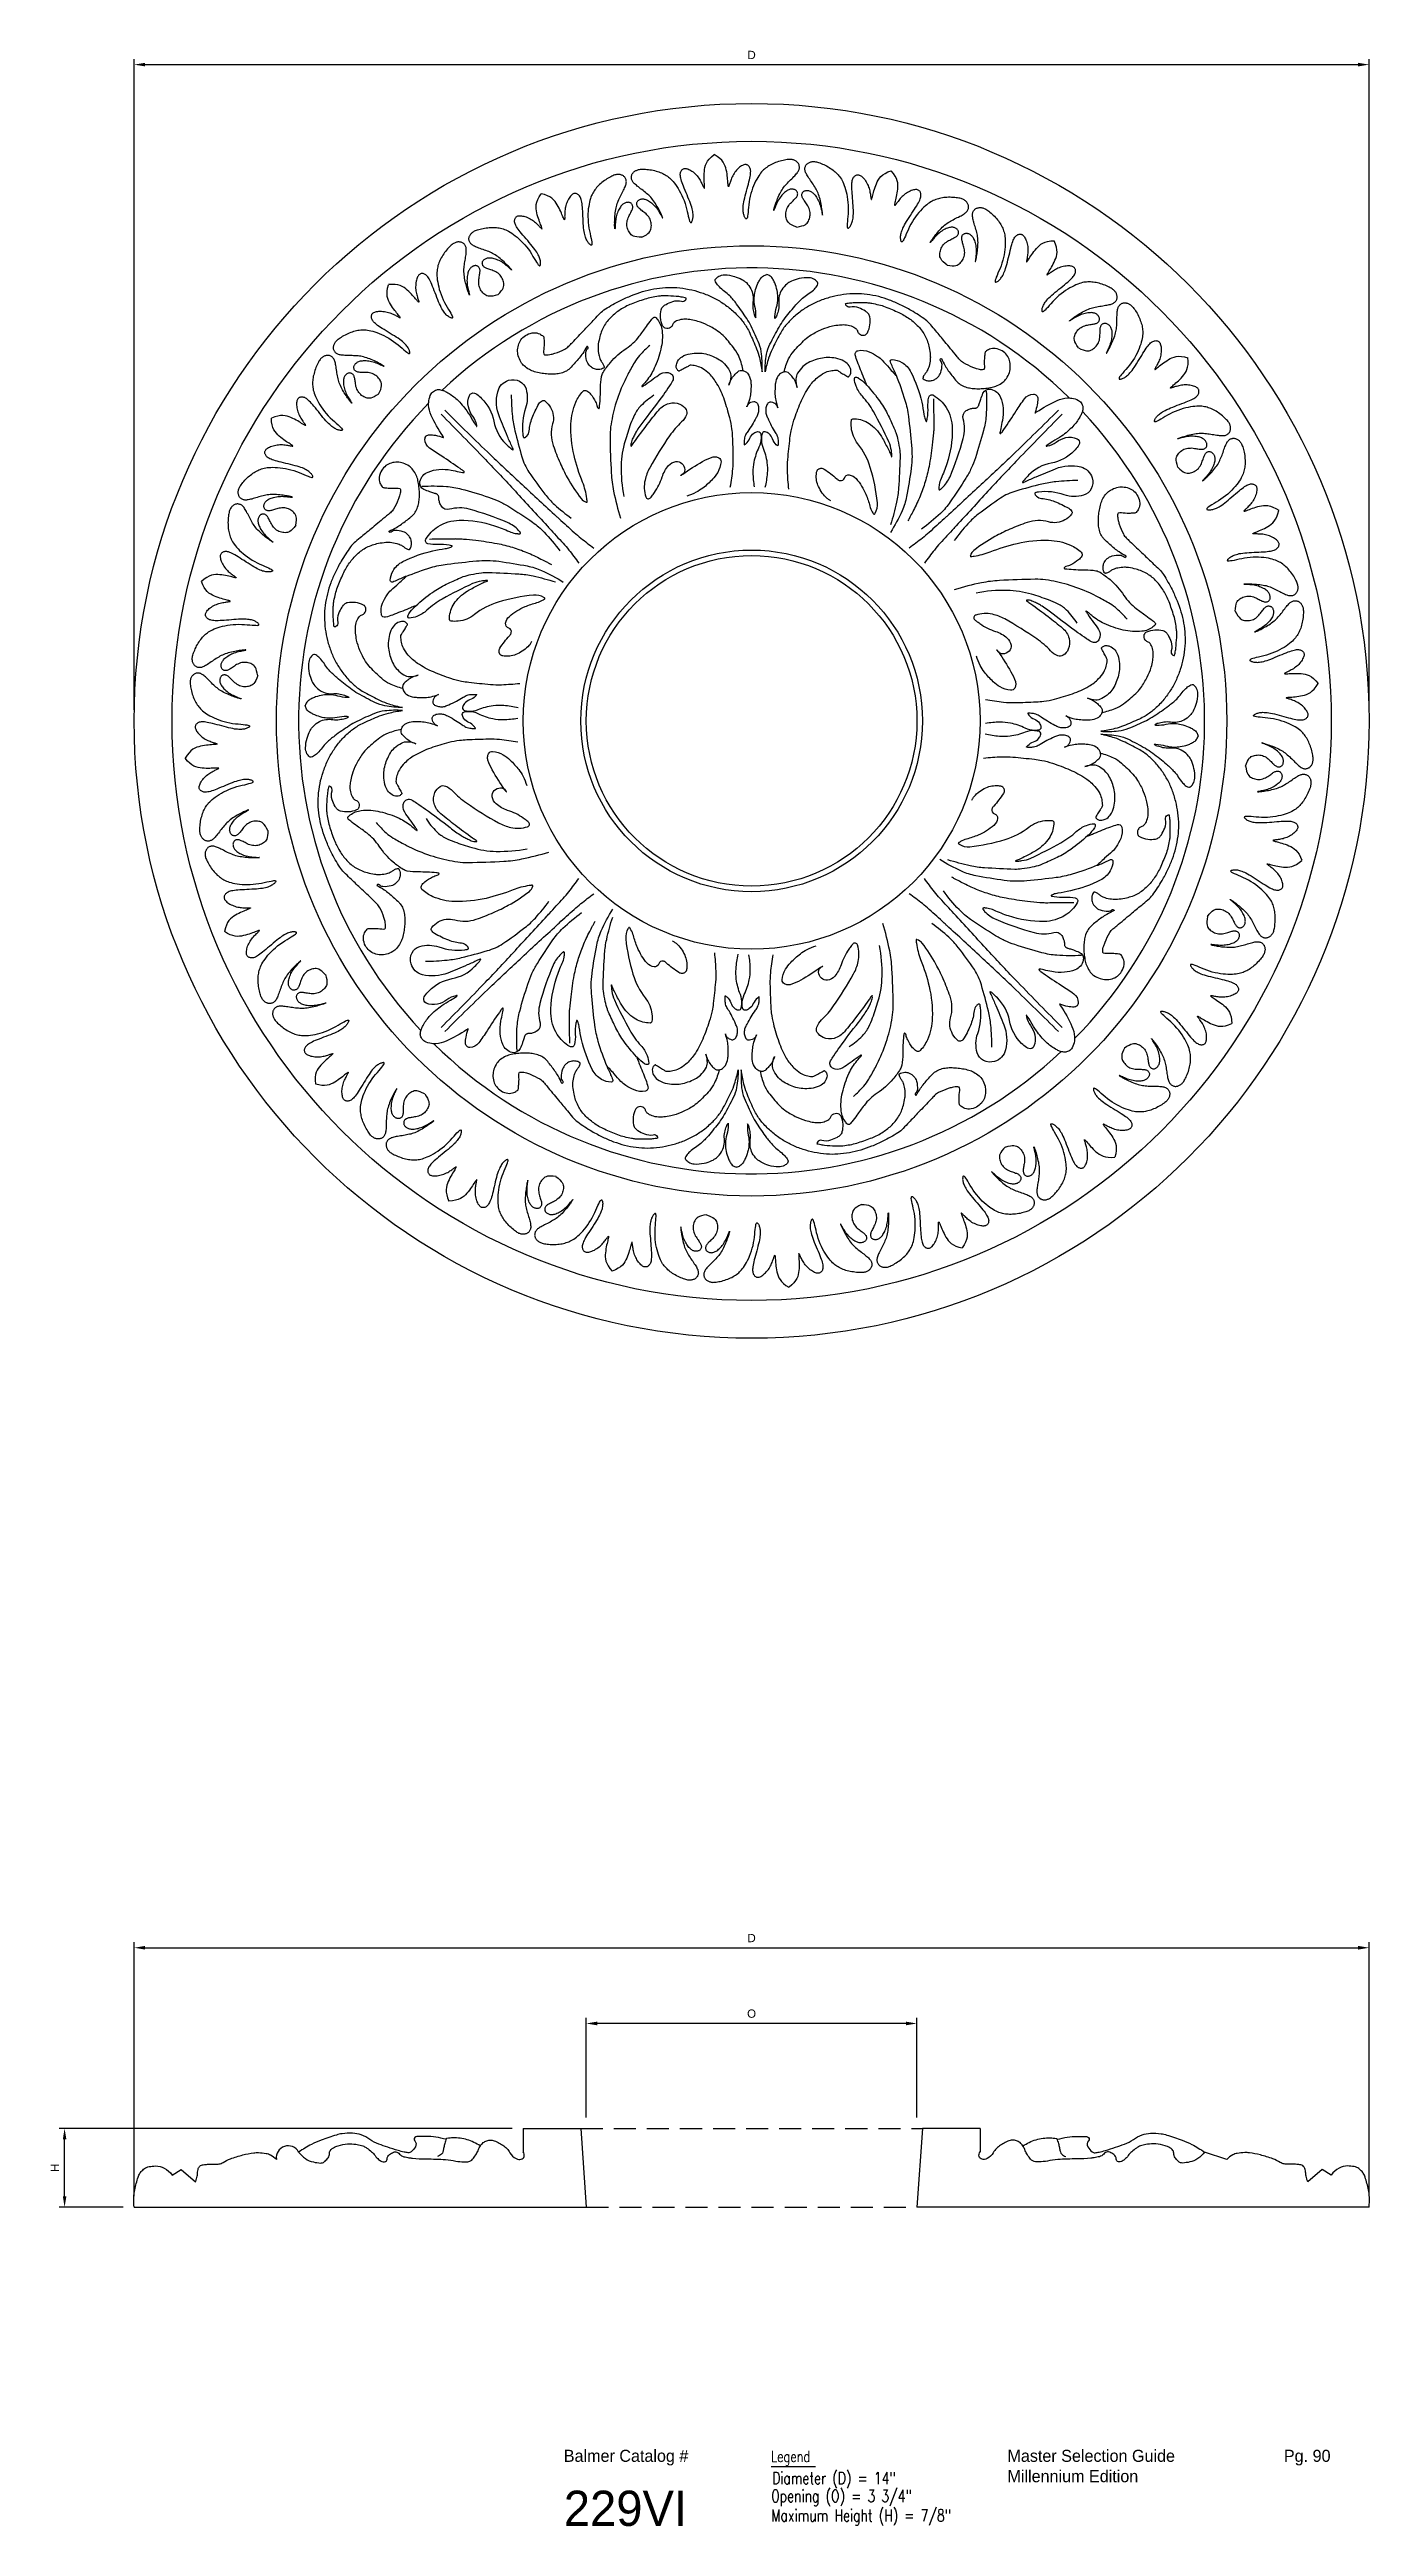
# Model space of a CAD drawing. Header units: millimetres. Extents: x 96 to 279, y 61 to 183.
# Drawn here: x 103.81 to 118.78, y 102.62 to 130.72 of the extents above; entities that cross this region are included whole.
import ezdxf

# ---------------------------------------------------------------- set-up
doc = ezdxf.new("R2010")
doc.units = ezdxf.units.MM
doc.linetypes.add('HIDDEN', pattern=[0.375, 0.25, -0.125])
doc.layers.add('DIMENSIONS', color=4, linetype='Continuous')
doc.layers.add('PART', color=7, linetype='Continuous')
doc.styles.add('GENERLNARROW', font='ROMANS.shx', dxfattribs={"width": 0.75, "height": 0.068359})
doc.styles.add('ROMANS', font='TXT')
doc.styles.get("Standard").update_dxf_attribs({"font": 'arial.ttf'})
doc.dimstyles.new('BALMER1', dxfattribs={"dimscale": 0, "dimtxt": 0.09375, "dimasz": 0.125, "dimexe": 0.0625, "dimexo": 0.125, "dimgap": 0.0625, "dimtad": 1, "dimdec": 4, "dimlfac": -1, "dimzin": 3, "dimdsep": 46, "dimlunit": 4, "dimtxsty": 'Standard', "dimcen": 0.0625, "dimdle": 0.0625, "dimclrd": 256, "dimclre": 256, "dimclrt": 256, "dimadec": 0, "dimazin": 0, "dimtfac": 0.75, "dimtdec": 4, "dimtix": 1, "dimtmove": 2, "dimatfit": 3, "dimfxl": 1, "dimtolj": 1, "dimtzin": 3, "dimarcsym": 0})

msp = doc.modelspace()

# ---------------------------------------------------------------- blocks, each defined once
blk = doc.blocks.new('BALMERLEGEND')
at = {"layer": 'DIMENSIONS', "color": 7}
blk.add_line((2.375, 1.034), (2.876, 1.034), dxfattribs=at)
at = {"layer": 'DIMENSIONS', "color": 7, "style": 'ROMANS'}
for s, p in [('Balmer Catalog #', (0.023, 1.086)), ('Master Selection Guide', (5.055, 1.086)), ('Millennium Edition', (5.055, 0.855))]:
    blk.add_text(s, height=0.1367, dxfattribs=at).set_placement(p)
at = {"layer": 'DIMENSIONS', "color": 7, "style": 'GENERLNARROW', "width": 0.75}
blk.add_text('Legend', height=0.125, dxfattribs=at).set_placement((2.375, 1.085))
at = {"layer": 'DIMENSIONS', "color": 7, "style": 'ROMANS'}
for tag, p, height in [('PAGE#', (8.19, 1.086), 0.137), ('CATALOG#', (0.023, 0.359), 0.4)]:
    blk.add_attdef(tag, p, '', height=height, dxfattribs=at)
at = {"layer": 'DIMENSIONS', "color": 7, "style": 'GENERLNARROW', "width": 0.75}
for tag, p in [('DIMENSION1', (2.386, 0.833)), ('DIMENSION2', (2.375, 0.63)), ('DIMENSION3', (2.375, 0.41)), ('EXTRA', (2.375, 0.202)), ('EXTRA', (2.375, -0.006))]:
    blk.add_attdef(tag, p, '', height=0.137, dxfattribs=at)
blk = doc.blocks.new('*D138')
at = {"layer": 'Defpoints', "color": 0, "transparency": 16777216}
for p in [(118.779, 109.186), (104.772, 106.243), (118.779, 106.243)]:
    blk.add_point(p, dxfattribs=at)
at = {"layer": 'DIMENSIONS', "lineweight": -2, "transparency": 16777216}
for p, q in [((104.772, 106.368), (104.772, 109.249)), ((104.897, 109.186), (118.654, 109.186)), ((118.779, 106.368), (118.779, 109.249))]:
    blk.add_line(p, q, dxfattribs=at)
at = {"layer": 'DIMENSIONS', "transparency": 16777216}
for points in [[(104.897, 109.207), (104.897, 109.165), (104.772, 109.186)], [(118.654, 109.207), (118.654, 109.165), (118.779, 109.186)]]:
    blk.add_solid(points, dxfattribs=at)
at = {"layer": 'DIMENSIONS', "transparency": 16777216, "insert": (111.775, 109.296), "char_height": 0.0938, "attachment_point": 5}
blk.add_mtext('\\A1;D', dxfattribs=at)
blk = doc.blocks.new('*D139')
at = {"layer": 'Defpoints', "color": 0, "transparency": 16777216}
for p in [(118.779, 130.546), (104.772, 123.102), (118.779, 123.102)]:
    blk.add_point(p, dxfattribs=at)
at = {"layer": 'DIMENSIONS', "lineweight": -2, "transparency": 16777216}
for p, q in [((104.772, 123.227), (104.772, 130.609)), ((104.897, 130.546), (118.654, 130.546)), ((118.779, 123.227), (118.779, 130.609))]:
    blk.add_line(p, q, dxfattribs=at)
at = {"layer": 'DIMENSIONS', "transparency": 16777216}
for points in [[(104.897, 130.567), (104.897, 130.526), (104.772, 130.546)], [(118.654, 130.567), (118.654, 130.526), (118.779, 130.546)]]:
    blk.add_solid(points, dxfattribs=at)
at = {"layer": 'DIMENSIONS', "transparency": 16777216, "insert": (111.775, 130.656), "char_height": 0.0938, "attachment_point": 5}
blk.add_mtext('\\A1;D', dxfattribs=at)
blk = doc.blocks.new('*D140')
at = {"layer": 'Defpoints', "color": 0, "transparency": 16777216}
for p in [(103.983, 107.137), (109.185, 107.137), (104.772, 106.243)]:
    blk.add_point(p, dxfattribs=at)
at = {"layer": 'DIMENSIONS', "lineweight": -2, "transparency": 16777216}
for p, q in [((109.06, 107.137), (103.921, 107.137)), ((103.983, 106.368), (103.983, 107.012)), ((104.647, 106.243), (103.921, 106.243))]:
    blk.add_line(p, q, dxfattribs=at)
at = {"layer": 'DIMENSIONS', "transparency": 16777216}
for points in [[(103.963, 107.012), (104.004, 107.012), (103.983, 107.137)], [(103.963, 106.368), (104.004, 106.368), (103.983, 106.243)]]:
    blk.add_solid(points, dxfattribs=at)
at = {"layer": 'DIMENSIONS', "transparency": 16777216, "insert": (103.874, 106.69), "char_height": 0.0938, "attachment_point": 5, "rotation": 90}
blk.add_mtext('\\A1;H', dxfattribs=at)
blk = doc.blocks.new('*D141')
at = {"layer": 'Defpoints', "color": 0, "transparency": 16777216}
for p in [(109.9, 108.327), (109.9, 107.137), (113.65, 107.137)]:
    blk.add_point(p, dxfattribs=at)
at = {"layer": 'DIMENSIONS', "lineweight": -2, "transparency": 16777216}
for p, q in [((109.9, 107.262), (109.9, 108.39)), ((113.525, 108.327), (110.025, 108.327)), ((113.65, 107.262), (113.65, 108.39))]:
    blk.add_line(p, q, dxfattribs=at)
at = {"layer": 'DIMENSIONS', "transparency": 16777216}
for points in [[(110.025, 108.348), (110.025, 108.306), (109.9, 108.327)], [(113.525, 108.348), (113.525, 108.306), (113.65, 108.327)]]:
    blk.add_solid(points, dxfattribs=at)
at = {"layer": 'DIMENSIONS', "transparency": 16777216, "insert": (111.775, 108.438), "char_height": 0.0938, "attachment_point": 5}
blk.add_mtext('\\A1;O', dxfattribs=at)
blk = doc.blocks.new('BALMERREPEAT229VIA')
at = {"layer": 'PART', "flags": 128}
blk.add_lwpolyline([(1.454, 5.434), (1.486, 5.434), (1.513, 5.436), (1.535, 5.439), (1.552, 5.444), (1.566, 5.451), (1.578, 5.458), (1.587, 5.467), (1.596, 5.478), (1.604, 5.489), (1.611, 5.501), (1.617, 5.514), (1.623, 5.528), (1.627, 5.542), (1.63, 5.557), (1.632, 5.572), (1.632, 5.587), (1.631, 5.603), (1.628, 5.618), (1.624, 5.633), (1.62, 5.648), (1.614, 5.662), (1.608, 5.675), (1.602, 5.688), (1.597, 5.7), (1.591, 5.711), (1.587, 5.722), (1.582, 5.731), (1.579, 5.74), (1.576, 5.748), (1.574, 5.756), (1.573, 5.764), (1.572, 5.771), (1.573, 5.778), (1.574, 5.785), (1.576, 5.792), (1.579, 5.798), (1.583, 5.804), (1.587, 5.809), (1.593, 5.814), (1.598, 5.817), (1.604, 5.82), (1.611, 5.822), (1.618, 5.823), (1.626, 5.824), (1.633, 5.823), (1.641, 5.822), (1.649, 5.82), (1.657, 5.818), (1.664, 5.814), (1.672, 5.81), (1.679, 5.805), (1.686, 5.799), (1.693, 5.792), (1.7, 5.785), (1.707, 5.776), (1.713, 5.766), (1.72, 5.754), (1.726, 5.742), (1.732, 5.729), (1.738, 5.714), (1.743, 5.699), (1.748, 5.684), (1.752, 5.668), (1.755, 5.652), (1.758, 5.635), (1.76, 5.619), (1.761, 5.603), (1.762, 5.587), (1.763, 5.573), (1.763, 5.56), (1.764, 5.548), (1.764, 5.538), (1.764, 5.531), (1.764, 5.525), (1.764, 5.521), (1.765, 5.519), (1.765, 5.518), (1.766, 5.519), (1.766, 5.521), (1.767, 5.524), (1.767, 5.528), (1.768, 5.534), (1.768, 5.54), (1.769, 5.548), (1.77, 5.557), (1.77, 5.568), (1.77, 5.58), (1.771, 5.593), (1.771, 5.609), (1.771, 5.626), (1.771, 5.643), (1.77, 5.662), (1.769, 5.681), (1.768, 5.7), (1.766, 5.719), (1.764, 5.737), (1.761, 5.755), (1.758, 5.772), (1.754, 5.788), (1.75, 5.804), (1.745, 5.819), (1.739, 5.834), (1.733, 5.85), (1.727, 5.865), (1.72, 5.881), (1.713, 5.897), (1.706, 5.912), (1.698, 5.928), (1.691, 5.943), (1.685, 5.958), (1.678, 5.972), (1.673, 5.985), (1.668, 5.997), (1.664, 6.009), (1.661, 6.02), (1.658, 6.03), (1.657, 6.039), (1.656, 6.048), (1.656, 6.056), (1.657, 6.064), (1.658, 6.072), (1.66, 6.079), (1.663, 6.086), (1.667, 6.093), (1.671, 6.1), (1.675, 6.106), (1.681, 6.111), (1.686, 6.116), (1.692, 6.12), (1.699, 6.124), (1.706, 6.127), (1.713, 6.13), (1.72, 6.132), (1.728, 6.134), (1.736, 6.135), (1.744, 6.135), (1.752, 6.135), (1.761, 6.134), (1.77, 6.133), (1.779, 6.131), (1.789, 6.128), (1.799, 6.124), (1.81, 6.119), (1.822, 6.113), (1.835, 6.106), (1.848, 6.098), (1.862, 6.089), (1.877, 6.08), (1.891, 6.069), (1.906, 6.059), (1.92, 6.047), (1.933, 6.036), (1.946, 6.024), (1.958, 6.013), (1.97, 6.001), (1.981, 5.988), (1.991, 5.976), (2, 5.964), (2.009, 5.951), (2.018, 5.938), (2.025, 5.925), (2.032, 5.912), (2.039, 5.898), (2.045, 5.883), (2.051, 5.866), (2.056, 5.849), (2.061, 5.829), (2.065, 5.808), (2.069, 5.785), (2.072, 5.759), (2.075, 5.732), (2.076, 5.704), (2.077, 5.674), (2.076, 5.643), (2.074, 5.611), (2.071, 5.579), (2.066, 5.546), (2.06, 5.514), (2.053, 5.483), (2.045, 5.453), (2.038, 5.425), (2.031, 5.399), (2.026, 5.377), (2.022, 5.358), (2.019, 5.344), (2.019, 5.334), (2.02, 5.327), (2.022, 5.323), (2.026, 5.321), (2.03, 5.322), (2.035, 5.325), (2.04, 5.328), (2.045, 5.332), (2.051, 5.338), (2.057, 5.343), (2.062, 5.35), (2.068, 5.358), (2.074, 5.366), (2.079, 5.375), (2.085, 5.386), (2.09, 5.397), (2.095, 5.409), (2.1, 5.423), (2.104, 5.438), (2.109, 5.454), (2.113, 5.472), (2.116, 5.493), (2.12, 5.515), (2.123, 5.539), (2.126, 5.565), (2.128, 5.592), (2.131, 5.62), (2.133, 5.648), (2.136, 5.675), (2.138, 5.702), (2.141, 5.726), (2.143, 5.749), (2.146, 5.769), (2.149, 5.788), (2.152, 5.805), (2.156, 5.82), (2.16, 5.834), (2.164, 5.846), (2.169, 5.856), (2.174, 5.866), (2.18, 5.874), (2.186, 5.881), (2.192, 5.886), (2.199, 5.891), (2.205, 5.895), (2.212, 5.898), (2.219, 5.9), (2.226, 5.901), (2.233, 5.901), (2.24, 5.9), (2.247, 5.898), (2.254, 5.895), (2.261, 5.89), (2.268, 5.884), (2.275, 5.877), (2.283, 5.868), (2.29, 5.857), (2.298, 5.846), (2.305, 5.833), (2.312, 5.819), (2.318, 5.804), (2.323, 5.789), (2.328, 5.774), (2.332, 5.759), (2.335, 5.743), (2.337, 5.728), (2.339, 5.713), (2.34, 5.698), (2.34, 5.684), (2.34, 5.671), (2.34, 5.658), (2.34, 5.647), (2.34, 5.637), (2.339, 5.628), (2.339, 5.62), (2.339, 5.613), (2.339, 5.607), (2.339, 5.603), (2.339, 5.6), (2.34, 5.598), (2.341, 5.597), (2.342, 5.599), (2.344, 5.601), (2.347, 5.606), (2.35, 5.612), (2.354, 5.62), (2.359, 5.63), (2.365, 5.643), (2.371, 5.657), (2.379, 5.673), (2.387, 5.69), (2.396, 5.708), (2.406, 5.727), (2.417, 5.746), (2.429, 5.765), (2.442, 5.784), (2.456, 5.802), (2.473, 5.82), (2.492, 5.836), (2.516, 5.85), (2.544, 5.863), (2.578, 5.874), (2.617, 5.882)], dxfattribs=at)
blk = doc.blocks.new('BALMERREPEAT229VIB')
at = {"layer": 'PART', "flags": 128}
for points in [[(0.118, 3.96, 0.042811), (0.113, 4.161, 0.072095), (0.084, 4.277, 0.013692), (-0.006, 4.477, 0.029877), (-0.056, 4.564, 0.018531), (-0.17, 4.728, 0.03054), (-0.248, 4.821, 0.042692), (-0.306, 4.871, -0.040925), (-0.366, 4.924, -0.05139), (-0.402, 4.969, -0.103211), (-0.413, 4.996, -0.223175), (-0.407, 5.015, -0.08981), (-0.372, 5.043, -0.124568), (-0.307, 5.059, -0.073045), (-0.196, 5.042, -0.046804), (-0.11, 5.007, -0.071298), (-0.06, 4.971, -0.077125), (-0.008, 4.902, -0.088407), (0.015, 4.83, -0.075503), (0.015, 4.75, 0.081764), (0.015, 4.675, 0.018092), (0.028, 4.61, 0.049196), (0.036, 4.587, 0.040011), (0.039, 4.583, 0.014397), (0.046, 4.572)], [(0.046, 4.572, 0.003759), (0.048, 4.588, 0.009782), (0.048, 4.594, 0.061945), (0.038, 4.701, -0.065948), (0.03, 4.801, -0.047607), (0.04, 4.871, -0.03843), (0.067, 4.953, -0.036455), (0.088, 4.996, -0.038808), (0.114, 5.033, -0.096552), (0.133, 5.048, -0.056172), (0.173, 5.064)], [(-1.867, 4.249), (-1.867, 4.249, -0.019452), (-1.916, 4.168, -0.027806), (-1.956, 4.115, -0.012855), (-2.045, 4.014, -0.041589), (-2.075, 3.986, -0.068264), (-2.129, 3.955, -0.062707), (-2.195, 3.938, -0.029191), (-2.256, 3.933, -0.025378), (-2.325, 3.936, -0.024339), (-2.393, 3.945, -0.023181), (-2.463, 3.961, -0.058345), (-2.521, 3.985, -0.049927), (-2.58, 4.026, -0.085622), (-2.617, 4.071, -0.064255), (-2.647, 4.142, -0.07958), (-2.654, 4.208, -0.072694), (-2.64, 4.278, -0.095331), (-2.606, 4.336, -0.089087), (-2.55, 4.38, -0.107775), (-2.47, 4.403, -0.13441), (-2.404, 4.389, -0.05833), (-2.364, 4.362, -0.191763), (-2.356, 4.348, -0.017928), (-2.355, 4.333, -0.005043), (-2.354, 4.28, -0.04316), (-2.36, 4.194, 0.115471), (-2.358, 4.162, 0.276671), (-2.348, 4.153, 0.079029), (-2.307, 4.152, 0.027254), (-2.274, 4.158, 0.020701), (-2.231, 4.17, 0.037463), (-2.12, 4.216, 0.083153), (-2.076, 4.249, 0.001818), (-2.036, 4.29, 0.000496), (-1.893, 4.44, 0.000948), (-1.783, 4.556, -0.00164), (-1.72, 4.622, -0.061218), (-1.659, 4.672, -0.02491), (-1.489, 4.768, -0.020635), (-1.361, 4.825, -0.022106), (-1.237, 4.869, -0.029258), (-1.11, 4.899, -0.02822), (-0.976, 4.915, -0.034128), (-0.85, 4.914, -0.030356), (-0.71, 4.895, -0.031321), (-0.583, 4.861, -0.029726), (-0.454, 4.81, -0.033977), (-0.337, 4.745, -0.033574), (-0.228, 4.663, -0.037211), (-0.127, 4.563, -0.042677), (-0.054, 4.462, -0.028873), (-0.021, 4.399, -0.010463), (0.056, 4.219, -0.037128), (0.088, 4.12, -0.023762), (0.118, 3.96)], [(-0.741, 4.796, 0.010228), (-0.798, 4.808, 0.02276), (-0.825, 4.812, 0.007801), (-0.947, 4.821, 0.020523), (-0.993, 4.822, 0.022905), (-1.036, 4.819, 0.012302), (-1.116, 4.807, 0.03458), (-1.192, 4.789, 0.016284), (-1.349, 4.735, 0.04557), (-1.476, 4.672, 0.048209), (-1.582, 4.592, 0.072541), (-1.667, 4.489, 0.069636), (-1.721, 4.36, 0.024973), (-1.739, 4.276, 0.046274), (-1.742, 4.23, 0.041651), (-1.734, 4.153, 0.057226), (-1.717, 4.099, 0.058601), (-1.697, 4.066, -0.067052), (-1.68, 4.036, -0.039614), (-1.674, 4.016, -0.095341), (-1.674, 4.008, -0.227192), (-1.678, 4.002, -0.058928), (-1.703, 3.991, -0.077434), (-1.739, 3.986, -0.066509), (-1.781, 3.992, -0.078978), (-1.809, 4.006, -0.05954), (-1.841, 4.034, -0.11879), (-1.871, 4.088, -0.079565), (-1.88, 4.181, -0.194484), (-1.859, 4.224, 0.492301), (-1.861, 4.247, 0.04092), (-1.863, 4.247, 0.021158), (-1.867, 4.249)], [(-0.096, 3.97, 0.047249), (-0.14, 4.124, 0.070386), (-0.193, 4.218, 0.024371), (-0.309, 4.356, 0.050651), (-0.375, 4.414, 0.038611), (-0.495, 4.486, 0.04381), (-0.61, 4.532, 0.029018), (-0.687, 4.55, 0.037172), (-0.749, 4.556, 0.075295), (-0.821, 4.547, 0.088779), (-0.877, 4.52, 0.152669), (-0.898, 4.491, -0.158699), (-0.919, 4.463, -0.113069), (-0.947, 4.452, -0.106677), (-0.979, 4.454, -0.224354), (-1.01, 4.481, -0.091425), (-1.033, 4.574, -0.070442), (-1.025, 4.663, -0.145767), (-1.003, 4.701, -0.07279), (-0.971, 4.724, -0.034589), (-0.895, 4.757, -0.156256), (-0.795, 4.759, 0.324534), (-0.747, 4.777, 0.077502), (-0.744, 4.782, 0.02937), (-0.741, 4.796)], [(-2.496, 0.899, -0.019598), (-2.512, 0.872, -0.034615), (-2.523, 0.857, -0.107375), (-2.657, 0.759, -0.126407), (-2.797, 0.734, -0.005845), (-2.82, 0.737, -0.041769), (-2.823, 0.737, -0.033171), (-2.836, 0.742, -0.050792), (-2.844, 0.746, -0.067269), (-2.85, 0.752, -0.037379), (-2.858, 0.763, -0.068702), (-2.862, 0.772, -0.047375), (-2.865, 0.786, -0.167008), (-2.855, 0.824, -0.035752), (-2.747, 0.966, -0.009223), (-2.735, 0.979, 0.029228), (-2.731, 0.984, 0.084534), (-2.73, 0.986, 0.011101), (-2.726, 1.001, 0.407013), (-2.755, 1.053, -0.367379), (-2.79, 1.107, -0.187226), (-2.748, 1.185, -0.077499), (-2.57, 1.296, -0.034519), (-2.436, 1.341, 0.068032), (-2.37, 1.369, 0.006615), (-2.353, 1.379, 0.034212), (-2.35, 1.381, 0.089349), (-2.345, 1.387, 0.135899), (-2.344, 1.392, 0.240412), (-2.344, 1.392, 0.012321), (-2.355, 1.4, 0.166519), (-2.474, 1.427, 0.048247), (-2.874, 1.346, 0.092649), (-3.143, 1.206, -0.142657), (-3.327, 1.131, -0.048955), (-3.409, 1.131, -0.235409), (-3.424, 1.141, -0.131482), (-3.427, 1.152, -0.03798), (-3.425, 1.191, -0.130952), (-3.361, 1.349, -0.106163), (-3.202, 1.486, -0.008346), (-3.077, 1.552, -0.019279), (-3.022, 1.578, -0.02175), (-3, 1.585, 0.098816), (-2.995, 1.588, 0.093443), (-2.994, 1.59, 0.30691), (-2.994, 1.591, 0.19842), (-2.994, 1.591, 0.012716), (-3.002, 1.592, 0.035159), (-3.018, 1.591, 0.010968), (-3.066, 1.585, 0.073406), (-3.165, 1.557, 0.019524), (-3.508, 1.382, 0.05751), (-3.682, 1.256, -0.092481), (-3.797, 1.185, -0.07948), (-3.883, 1.166, -0.405947), (-3.898, 1.179, -0.172242), (-3.889, 1.214, -0.055573), (-3.819, 1.295, -0.049715), (-3.81, 1.301, 0.488232), (-3.81, 1.303, 0.190028), (-3.811, 1.303, 0.068676), (-3.815, 1.303, 0.021446), (-3.822, 1.301, 0.011036), (-3.834, 1.296, 0.004415), (-3.842, 1.293, -0.0008), (-3.889, 1.274, -0.009711), (-4.073, 1.201, -0.023716), (-4.151, 1.176, -0.426347), (-4.199, 1.205, -0.159873), (-4.186, 1.334, -0.041386), (-4.135, 1.428, -0.063237), (-4.09, 1.482, -0.001889), (-4.004, 1.559, 0.002863), (-3.948, 1.61, 0.000262), (-3.927, 1.629, 0.00212), (-3.924, 1.631, 0.056277), (-3.921, 1.635, 0.181928), (-3.921, 1.637, 0.284116), (-3.921, 1.638, 0.129701), (-3.924, 1.638, 0.03865), (-3.928, 1.637, 0.021874), (-3.935, 1.634, 0.000584), (-3.938, 1.633, -0.000146), (-3.952, 1.627, -0.002081), (-4.013, 1.599, -0.002224), (-4.071, 1.574, -0.549616), (-4.098, 1.593, -0.123638), (-4.067, 1.702, -0.145545), (-3.955, 1.807, -0.060684), (-3.615, 1.929, -0.021601), (-3.474, 1.955, 0.058675), (-3.423, 1.968, 0.012612), (-3.403, 1.976, 0.081919), (-3.4, 1.978, 0.07749), (-3.397, 1.981, 0.205662), (-3.397, 1.983, 0.166809), (-3.398, 1.985, 0.069456), (-3.403, 1.987, 0.035064), (-3.404, 1.987, 0.001501), (-3.43, 1.992, 0.06206), (-3.557, 2, -0.069312), (-3.671, 2.009, -0.509138), (-3.694, 2.062, -0.120743), (-3.556, 2.205, -0.137767), (-3.316, 2.276, -0.084114), (-2.915, 2.213, -0.025588), (-2.748, 2.148, 0.064645), (-2.681, 2.127, 0.002522), (-2.656, 2.124, 0.011937), (-2.651, 2.123, 0.029407), (-2.638, 2.122, 0.044785), (-2.629, 2.123, 0.132541), (-2.623, 2.126, 0.195492), (-2.621, 2.13, 0.123296), (-2.622, 2.134, 0.048143), (-2.627, 2.143, 0.034436), (-2.629, 2.145, 0.004326), (-2.643, 2.161, 0.103366), (-2.77, 2.25, 0.034659), (-3.204, 2.401, 0.135542), (-3.426, 2.4, -0.331298), (-3.519, 2.435, -0.056946), (-3.539, 2.478, -0.069048), (-3.547, 2.516, -0.031981), (-3.547, 2.533, 0.069114), (-3.548, 2.542, 0.066652), (-3.552, 2.553, 0.073297), (-3.558, 2.562, 0.055), (-3.569, 2.571, 0.065398), (-3.579, 2.576, 0.01698), (-3.586, 2.578, -0.005821), (-3.606, 2.584, -0.019938), (-3.649, 2.598, -0.012583), (-3.716, 2.624, -0.362279), (-3.762, 2.716, -0.245952), (-3.67, 2.823, -0.07549), (-3.547, 2.852, -0.06759), (-3.406, 2.844, -0.009882), (-3.316, 2.825, 0.025469), (-3.281, 2.818, 0.001991), (-3.27, 2.817, 0.009459), (-3.267, 2.817, 0.063635), (-3.263, 2.817, 0.089261), (-3.26, 2.818, 0.330599), (-3.259, 2.821, 0.120466), (-3.262, 2.828, 0.032397), (-3.27, 2.836, 0.028302), (-3.28, 2.844, 0.001165), (-3.281, 2.844, 0.000048), (-3.306, 2.861, 0.011337), (-3.515, 3.001, -0.01709), (-3.653, 3.095, -0.23414), (-3.705, 3.196, -0.422322), (-3.655, 3.246, -0.046391), (-3.586, 3.239, -0.035098), (-3.498, 3.215, -0.011501), (-3.494, 3.214, 0.153234), (-3.494, 3.214, 0.463992), (-3.493, 3.214, 0.032673), (-3.496, 3.22, 0.019695), (-3.497, 3.222, -0.003939), (-3.504, 3.232, -0.040481), (-3.633, 3.465, -0.089079), (-3.663, 3.583, -0.029617), (-3.663, 3.603, -0.022199), (-3.661, 3.631, -0.094037), (-3.635, 3.708, -0.145859), (-3.597, 3.745, -0.045052), (-3.571, 3.755, -0.077039), (-3.555, 3.758, -0.037298), (-3.529, 3.755, -0.038057), (-3.503, 3.749, -0.033337), (-3.484, 3.742, -0.015921), (-3.446, 3.722, -0.064512), (-3.341, 3.645, -0.048941), (-3.23, 3.515, -0.02984), (-3.168, 3.415, 0.044866), (-3.125, 3.349, 0.002697), (-3.119, 3.341, 0.031815), (-3.118, 3.34, 0.078777), (-3.116, 3.339, 0.101589), (-3.115, 3.339, 0.482475), (-3.115, 3.339, 0.004608), (-3.118, 3.356, 0.110804), (-3.163, 3.456, -0.104176), (-3.213, 3.563, -0.161152), (-3.201, 3.691, -0.370425), (-3.145, 3.718, -0.091476), (-3.117, 3.705, -0.038872), (-3.062, 3.658, -0.154117), (-2.924, 3.398, 0.156405), (-2.787, 3.142, 0.006389), (-2.732, 3.09, 0.037975), (-2.723, 3.082, 0.02372), (-2.707, 3.073, 0.224025), (-2.705, 3.072, 0.269986), (-2.703, 3.075, 0.129526), (-2.704, 3.082, 0.0168), (-2.706, 3.087, -0.003494), (-2.716, 3.108, -0.008814), (-2.769, 3.227, -0.004846), (-2.86, 3.447, -0.157658), (-2.88, 3.733, -0.264923), (-2.756, 3.863, -0.189475), (-2.631, 3.852, -0.211646), (-2.559, 3.765, -0.153466), (-2.564, 3.546, 0.11293), (-2.596, 3.253, 0.001046), (-2.592, 3.228, 0.025296), (-2.592, 3.227, 0.077771), (-2.588, 3.217, 0.133317), (-2.584, 3.213, 0.165817), (-2.579, 3.212, 0.069926), (-2.569, 3.215, 0.067059), (-2.562, 3.219, 0.028885), (-2.55, 3.231, 0.168785), (-2.523, 3.289, -0.070478), (-2.489, 3.436, -0.039368), (-2.412, 3.596, -0.14289), (-2.376, 3.631, -0.294769), (-2.343, 3.628, -0.094468), (-2.28, 3.554, -0.204124), (-2.257, 3.368, 0.154838), (-2.25, 3.124, 0.019914), (-2.173, 2.927, 0.022811), (-2.091, 2.76, 0.038631), (-1.934, 2.521, 0.161634), (-1.876, 2.482, 0.015471), (-1.868, 2.48, 0.275632), (-1.867, 2.481, 0.150232), (-1.866, 2.484, 0.047381), (-1.865, 2.496, 0.013027), (-1.866, 2.499, 0.001517), (-1.869, 2.523, 0.058278), (-1.917, 2.706, -0.034301), (-2.013, 3.012, -0.067069), (-2.049, 3.369, -0.095096), (-1.994, 3.616, -0.08827), (-1.912, 3.739, -0.347582), (-1.87, 3.745, -0.091896), (-1.826, 3.707, -0.050967), (-1.77, 3.619, -0.069706), (-1.751, 3.565, 0.199354), (-1.74, 3.547, 0.05832), (-1.733, 3.544, 0.249683), (-1.731, 3.544, 0.126989), (-1.729, 3.548, 0.078236), (-1.726, 3.554, 0.00639), (-1.726, 3.556, 0.000473), (-1.724, 3.575, 0.028279), (-1.714, 3.78, -0.045902), (-1.703, 3.905, -0.097613), (-1.685, 3.952, -0.034241), (-1.602, 4.065, -0.070327), (-1.423, 4.223, 0.082519), (-1.275, 4.362, 0.011444), (-1.194, 4.473, -0.016991), (-1.138, 4.547, -0.003017), (-1.123, 4.566, -0.010706), (-1.118, 4.571, -0.101236), (-1.11, 4.577, -0.107548), (-1.1, 4.58, -0.107245), (-1.094, 4.578, -0.058231), (-1.083, 4.572, -0.057313), (-1.081, 4.57, -0.008576), (-1.067, 4.552, -0.137186), (-1.016, 4.427, -0.085843), (-1.03, 4.215, -0.049499), (-1.104, 3.999, -0.067171), (-1.194, 3.857, -0.0103), (-1.224, 3.823, 0.025287), (-1.236, 3.809, 0.017855), (-1.245, 3.796, 0.133442), (-1.245, 3.794, 0.319695), (-1.244, 3.792, 0.209686), (-1.24, 3.792, 0.033292), (-1.239, 3.792, 0.000947), (-1.209, 3.813, 0.012835), (-1.116, 3.879, -0.015025), (-1.036, 3.935, -0.282102), (-0.919, 3.939, -0.414536), (-0.896, 3.856, -0.017009), (-0.932, 3.799, -0.009533), (-1, 3.7, -0.011792), (-1.211, 3.42, 0.026794), (-1.3, 3.295, 0.016656), (-1.324, 3.254, 0.014836), (-1.347, 3.208, 0.045641), (-1.368, 3.151, 0.098548), (-1.369, 3.123, 0.028318), (-1.368, 3.117, 0.243556), (-1.368, 3.116, 0.211765), (-1.366, 3.117, 0.087591), (-1.362, 3.119, 0.039577), (-1.357, 3.125, -0.006449), (-1.329, 3.166, -0.009244), (-1.183, 3.363, -0.010912), (-1.053, 3.526, -0.151463), (-0.936, 3.601, -0.173025), (-0.813, 3.592, -0.149963), (-0.744, 3.533, -0.235451), (-0.739, 3.473, -0.115288), (-0.794, 3.391, 0.054311), (-0.93, 3.234, 0.024955), (-1.156, 2.871, 0.072036), (-1.209, 2.731, 0.130664), (-1.201, 2.542, 0.591124), (-1.147, 2.531, 0.015997), (-1.133, 2.548, 0.0069), (-1.103, 2.59, 0.075832), (-1.015, 2.767, -0.101638), (-0.942, 2.896, -0.175995), (-0.86, 2.942, -0.234818), (-0.791, 2.92, -0.197475), (-0.759, 2.849, -0.253037), (-0.788, 2.793, -0.005681), (-0.8, 2.785, -0.046101), (-0.802, 2.784, -0.003985), (-0.806, 2.782, -0.743836), (-0.806, 2.782, -0.076836), (-0.806, 2.783, -0.008045), (-0.799, 2.788, -0.005594), (-0.799, 2.788, -0.000107), (-0.782, 2.799, -0.021793), (-0.557, 2.941, -0.047797), (-0.446, 2.991, -0.10646), (-0.41, 2.995, -0.095074), (-0.372, 2.984, -0.300772), (-0.347, 2.938, -0.116814), (-0.385, 2.818, -0.055253), (-0.444, 2.74, -0.036753), (-0.553, 2.641, -0.048215), (-0.629, 2.593, -0.038455), (-0.733, 2.55)], [(-1.154, 4.259, 0.030492), (-1.271, 4.144, 0.050865), (-1.329, 4.065, 0.010025), (-1.404, 3.93, 0.014539), (-1.451, 3.835, 0.035649), (-1.546, 3.581, 0.038276), (-1.599, 3.334, 0.036375), (-1.606, 3.215, 0.010785), (-1.592, 2.811, 0.036784), (-1.566, 2.607, 0.023772), (-1.488, 2.299)], [(-0.242, 2.652, 0.018919), (-0.213, 2.858, 0.031247), (-0.208, 2.984, 0.006348), (-0.216, 3.229, 0.018493), (-0.223, 3.313, 0.033506), (-0.247, 3.436, 0.019885), (-0.308, 3.639, 0.047035), (-0.393, 3.825, 0.06836), (-0.479, 3.936, 0.056131), (-0.554, 3.995, 0.074458), (-0.62, 4.023, 0.042716), (-0.685, 4.034, 0.141285), (-0.705, 4.03, 0.004556), (-0.737, 4.013, -0.00304), (-0.786, 3.987, -0.000917), (-0.812, 3.973, -0.002655), (-0.821, 3.968, -0.316669), (-0.83, 3.97, -0.078625), (-0.849, 3.994, -0.15484), (-0.855, 4.027, -0.095919), (-0.839, 4.078, -0.131348), (-0.789, 4.131, -0.096762), (-0.697, 4.165, -0.046534), (-0.603, 4.172, -0.052701), (-0.52, 4.162, -0.040533), (-0.442, 4.136, -0.038472), (-0.364, 4.097, -0.07424), (-0.306, 4.049, -0.058422), (-0.252, 3.971, -0.136188), (-0.236, 3.903, -0.095568), (-0.259, 3.808)], [(-0.259, 3.808, -0.053433), (-0.233, 3.872, -0.058877), (-0.196, 3.922, -0.023093), (-0.161, 3.957, -0.053861), (-0.144, 3.97, -0.154462), (-0.113, 3.976, -0.109912), (-0.072, 3.963, -0.141694), (-0.031, 3.92, -0.101274), (-0.008, 3.841, -0.026294), (-0.007, 3.79, -0.017258), (-0.012, 3.714, -0.044609), (-0.025, 3.646, -0.03442), (-0.056, 3.562)], [(-2.726, 3.7, 0.023471), (-2.713, 3.452, 0.035633), (-2.685, 3.291, 0.010736), (-2.606, 2.995, 0.034613), (-2.573, 2.906, 0.04422), (-2.526, 2.821, 0.013841), (-2.344, 2.571, 0.044829), (-2.236, 2.453, 0.029306), (-2.045, 2.299)], [(-1.108, 3.693, 0.054133), (-1.256, 3.573, 0.082622), (-1.329, 3.47, 0.026054), (-1.372, 3.369, 0.01402), (-1.436, 3.175, 0.067336), (-1.48, 2.896, 0.054268), (-1.45, 2.547)], [(-3.523, 3.479, -0.003925), (-3.02, 2.965, -0.005686), (-2.68, 2.604, -0.000004), (-2.32, 2.213, -0.00016), (-2.311, 2.203, -0.000251), (-2.293, 2.184, -0.000028), (-2.138, 2.014, -0.019094), (-2.073, 1.938, -0.010121), (-1.96, 1.788)], [(-3.479, 3.523, 0.003925), (-2.965, 3.02, 0.005686), (-2.604, 2.68, 0.000004), (-2.213, 2.32, 0.00016), (-2.203, 2.311, 0.000251), (-2.184, 2.293, 0.000028), (-2.014, 2.138, 0.019094), (-1.938, 2.073, 0.010121), (-1.788, 1.96)], [(-0.056, 3.562, -0.104714), (-0.037, 3.594, -0.108124), (-0.008, 3.614, -0.068339), (0.024, 3.622, -0.123594), (0.042, 3.62, -0.174727), (0.065, 3.6, -0.109954), (0.079, 3.553, -0.041423), (0.078, 3.507, -0.07761), (0.072, 3.482, -0.021475), (0.052, 3.44, -0.010469), (0.005, 3.357, -0.026776), (-0.044, 3.283, 0.047726), (-0.07, 3.24, 0.062156), (-0.08, 3.21, 0.038143), (-0.086, 3.16, 0.031859), (-0.086, 3.134, 0.326065), (-0.084, 3.131, 0.216398), (-0.083, 3.132, 0.010866), (-0.066, 3.144, 0.130127), (-0.019, 3.207, -0.1418), (0.026, 3.264, -0.121459), (0.072, 3.282, -0.245627), (0.095, 3.273, -0.138072), (0.104, 3.256, -0.053029), (0.108, 3.208, -0.110252), (0.083, 3.104, 0.065459), (0.026, 2.936, 0.05229), (0.015, 2.816, 0.038284), (0.03, 2.653)], [(-4.112, 2.152), (-4.112, 2.152, 0.019452), (-4.028, 2.195, 0.027806), (-3.972, 2.231, 0.012855), (-3.865, 2.313, 0.041589), (-3.835, 2.342, 0.068264), (-3.801, 2.394, 0.062707), (-3.779, 2.458, 0.029191), (-3.77, 2.518, 0.025378), (-3.768, 2.588, 0.024339), (-3.773, 2.656, 0.023181), (-3.784, 2.727, 0.058345), (-3.804, 2.786, 0.049927), (-3.841, 2.849, 0.085622), (-3.883, 2.889, 0.064255), (-3.952, 2.923, 0.07958), (-4.017, 2.934, 0.072694), (-4.089, 2.925, 0.095331), (-4.148, 2.895, 0.089087), (-4.196, 2.842, 0.107775), (-4.224, 2.764, 0.13441), (-4.215, 2.698, 0.05833), (-4.191, 2.655, 0.191763), (-4.178, 2.647, 0.017928), (-4.163, 2.645, 0.005043), (-4.11, 2.64, 0.04316), (-4.024, 2.64, -0.115471), (-3.991, 2.636, -0.276671), (-3.984, 2.626, -0.079029), (-3.985, 2.584, -0.027254), (-3.994, 2.552, -0.020701), (-4.009, 2.51, -0.037463), (-4.062, 2.402, -0.083153), (-4.097, 2.36, -0.001818), (-4.141, 2.324, -0.000496), (-4.301, 2.191, -0.000948), (-4.424, 2.089, 0.00164), (-4.494, 2.031, 0.061218), (-4.549, 1.973, 0.02491), (-4.655, 1.811, 0.020635), (-4.721, 1.686, 0.022106), (-4.773, 1.565, 0.029258), (-4.812, 1.441, 0.02822), (-4.837, 1.309, 0.034128), (-4.845, 1.183, 0.030356), (-4.835, 1.042, 0.031321), (-4.81, 0.913, 0.029726), (-4.768, 0.781, 0.033977), (-4.711, 0.659, 0.033574), (-4.637, 0.545, 0.037211), (-4.543, 0.438, 0.042677), (-4.448, 0.358, 0.028873), (-4.387, 0.321, 0.010463), (-4.213, 0.232, 0.037128), (-4.116, 0.193, 0.023762), (-3.959, 0.152)], [(-3.74, 2.661, -0.030871), (-3.462, 2.659, -0.049931), (-3.292, 2.63, -0.011843), (-2.985, 2.538, -0.02972), (-2.866, 2.491, -0.030576), (-2.753, 2.43, -0.012194), (-2.484, 2.253, -0.051258), (-2.353, 2.141, -0.031655), (-2.175, 1.928)], [(-4.735, 1.066, -0.010228), (-4.742, 1.124, -0.02276), (-4.744, 1.15, -0.007801), (-4.745, 1.273, -0.020523), (-4.743, 1.319, -0.022905), (-4.737, 1.362, -0.012302), (-4.72, 1.441, -0.03458), (-4.697, 1.516, -0.016284), (-4.632, 1.669, -0.04557), (-4.561, 1.791, -0.048209), (-4.474, 1.891, -0.072541), (-4.365, 1.969, -0.069636), (-4.233, 2.014, -0.024973), (-4.148, 2.026, -0.046274), (-4.101, 2.026, -0.041651), (-4.025, 2.013, -0.057226), (-3.973, 1.992, -0.058601), (-3.94, 1.97, 0.067052), (-3.912, 1.951, 0.039614), (-3.893, 1.944, 0.095341), (-3.885, 1.943, 0.227192), (-3.878, 1.946, 0.058928), (-3.865, 1.971, 0.077434), (-3.858, 2.007, 0.066509), (-3.862, 2.049, 0.078978), (-3.873, 2.078, 0.05954), (-3.899, 2.111, 0.11879), (-3.952, 2.145, 0.079565), (-4.043, 2.16, 0.194484), (-4.087, 2.142, -0.492301), (-4.11, 2.146, -0.04092), (-4.111, 2.148, -0.021158), (-4.112, 2.152)], [(-3.654, 2.063, -0.000557), (-3.537, 2.064, -0.000821), (-3.457, 2.065, -0.000018), (-3.359, 2.066, -0.000776), (-3.357, 2.067, -0.009803), (-3.344, 2.066, -0.002579), (-3.294, 2.065, -0.014255), (-3.269, 2.063, -0.002558), (-3.129, 2.048, -0.019582), (-2.886, 2.012, -0.026808), (-2.712, 1.969, -0.023828), (-2.55, 1.911, -0.022987), (-2.389, 1.836, -0.000926), (-2.325, 1.803, -0.001853), (-2.293, 1.786, -0.004684), (-2.288, 1.783, -0.001271), (-2.27, 1.773)], [(-3.921, 1.638, -0.026101), (-3.637, 1.739, -0.041859), (-3.453, 1.778, -0.008721), (-3.122, 1.814, -0.02338), (-2.998, 1.819, -0.032941), (-2.866, 1.81, -0.01322), (-2.544, 1.757, -0.058341), (-2.382, 1.706, -0.035325), (-2.136, 1.574)], [(-3.81, 1.304, -0.033279), (-3.62, 1.458, -0.045284), (-3.465, 1.549, -0.004656), (-3.303, 1.623, -0.023608), (-3.271, 1.636, -0.028363), (-3.183, 1.66, -0.021475), (-3.064, 1.68, -0.038842), (-2.984, 1.684, -0.008978), (-2.64, 1.667, -0.037725), (-2.479, 1.644, -0.023342), (-2.225, 1.576)], [(-3.955, 0.366, -0.047249), (-4.105, 0.42, -0.070386), (-4.195, 0.479, -0.024371), (-4.325, 0.605, -0.050651), (-4.378, 0.675, -0.038611), (-4.442, 0.8, -0.04381), (-4.48, 0.917, -0.029018), (-4.492, 0.996, -0.037172), (-4.494, 1.057, -0.075295), (-4.48, 1.129, -0.088779), (-4.449, 1.183, -0.152669), (-4.419, 1.202, 0.158699), (-4.391, 1.221, 0.113069), (-4.377, 1.248, 0.106677), (-4.377, 1.28, 0.224354), (-4.401, 1.313, 0.091425), (-4.493, 1.342, 0.070442), (-4.582, 1.34, 0.145767), (-4.621, 1.321, 0.07279), (-4.647, 1.291, 0.034589), (-4.685, 1.216, 0.156256), (-4.694, 1.117, -0.324534), (-4.715, 1.07, -0.077502), (-4.72, 1.068, -0.02937), (-4.735, 1.066)], [(-2.63, 0.422, -0.018919), (-2.837, 0.407, -0.031247), (-2.963, 0.41, -0.006348), (-3.207, 0.435, -0.018493), (-3.29, 0.448, -0.033506), (-3.411, 0.48, -0.019885), (-3.609, 0.555, -0.047035), (-3.789, 0.652, -0.06836), (-3.894, 0.746, -0.056131), (-3.948, 0.825, -0.074458), (-3.971, 0.893, -0.042716), (-3.978, 0.958, -0.141285), (-3.973, 0.978, -0.004556), (-3.953, 1.009, 0.00304), (-3.924, 1.056, 0.000917), (-3.909, 1.081, 0.002655), (-3.903, 1.09, 0.316669), (-3.904, 1.098, 0.078625), (-3.927, 1.119, 0.15484), (-3.959, 1.127, 0.095919), (-4.011, 1.115, 0.131348), (-4.067, 1.068, 0.096762), (-4.108, 0.979, 0.046534), (-4.121, 0.886, 0.052701), (-4.116, 0.803, 0.040533), (-4.096, 0.722, 0.038472), (-4.062, 0.642, 0.07424), (-4.018, 0.581, 0.058422), (-3.945, 0.522, 0.136188), (-3.878, 0.502, 0.095568), (-3.781, 0.518)], [(-3.959, 0.152, -0.042811), (-4.159, 0.17, -0.072095), (-4.273, 0.208, -0.013692), (-4.466, 0.311, -0.029877), (-4.55, 0.366, -0.018531), (-4.706, 0.491, -0.03054), (-4.793, 0.576, -0.042692), (-4.839, 0.637, 0.040925), (-4.887, 0.701, 0.05139), (-4.93, 0.74, 0.103211), (-4.957, 0.752, 0.223175), (-4.975, 0.748, 0.08981), (-5.006, 0.714, 0.124568), (-5.026, 0.651, 0.073045), (-5.017, 0.539, 0.046804), (-4.988, 0.451, 0.071298), (-4.955, 0.399, 0.077125), (-4.89, 0.342, 0.088407), (-4.82, 0.314, 0.075503), (-4.74, 0.309, -0.081764), (-4.665, 0.304, -0.018092), (-4.601, 0.286, -0.049196), (-4.579, 0.276, -0.040011), (-4.575, 0.273, -0.014397), (-4.565, 0.265)], [(-4.565, 0.265, -0.003759), (-4.58, 0.265, -0.009782), (-4.586, 0.265, -0.061945), (-4.692, 0.282, 0.065948), (-4.792, 0.297, 0.047607), (-4.862, 0.292, 0.03843), (-4.946, 0.271, 0.036455), (-4.99, 0.252, 0.038808), (-5.029, 0.229, 0.096552), (-5.046, 0.211, 0.056172), (-5.064, 0.173)], [(-3.781, 0.518, 0.053433), (-3.847, 0.496, 0.058877), (-3.9, 0.463, 0.023093), (-3.937, 0.43, 0.053861), (-3.951, 0.414, 0.154462), (-3.959, 0.384, 0.109912), (-3.949, 0.342, 0.141694), (-3.909, 0.298, 0.101274), (-3.831, 0.27, 0.026294), (-3.781, 0.266, 0.017258), (-3.705, 0.265, 0.044609), (-3.636, 0.274, 0.03442), (-3.55, 0.298)], [(-3.55, 0.298, 0.104714), (-3.583, 0.282, 0.108124), (-3.605, 0.254, 0.068339), (-3.616, 0.223, 0.123594), (-3.615, 0.205, 0.174727), (-3.596, 0.18, 0.109954), (-3.55, 0.163, 0.041423), (-3.504, 0.161, 0.07761), (-3.479, 0.165, 0.021475), (-3.436, 0.182, 0.010469), (-3.349, 0.223, 0.026776), (-3.272, 0.268, -0.047726), (-3.228, 0.291, -0.062156), (-3.198, 0.298, -0.038143), (-3.147, 0.301, -0.031859), (-3.12, 0.299, -0.326065), (-3.118, 0.297, -0.216398), (-3.119, 0.296, -0.010866), (-3.132, 0.28, -0.130127), (-3.198, 0.237, 0.1418), (-3.258, 0.196, 0.121459), (-3.279, 0.152, 0.245627), (-3.272, 0.128, 0.138072), (-3.256, 0.118, 0.053029), (-3.208, 0.111, 0.110252), (-3.103, 0.128, -0.065459), (-2.931, 0.174, -0.05229), (-2.811, 0.177, -0.038284), (-2.648, 0.151)]]:
    blk.add_lwpolyline(points, format="xyb", dxfattribs=at)

# ---------------------------------------------------------------- dimensions: what is measured, and where the dimension line sits
at = {"layer": 'DIMENSIONS'}
for base, p1, p2, text, picture, middle in [((118.77856, 130.54642), (104.7724, 123.10227), (118.77856, 123.10227), 'D', '*D139', (111.77548, 130.6558)), ((118.77856, 109.18625), (104.7724, 106.24274), (118.77856, 106.24274), 'D', '*D138', (111.77548, 109.29563)), ((109.90048, 108.32718), (113.65048, 107.13659), (109.90048, 107.13659), 'O', '*D141', (111.77548, 108.43819))]:
    dim = msp.add_linear_dim(base=base, p1=p1, p2=p2, text=text, dimstyle='BALMER1', override={"dimscale": 1}, dxfattribs=at)
    dim.commit()
    dim.dimension.update_dxf_attribs({"geometry": picture, "text_midpoint": middle})
dim = msp.add_linear_dim(base=(103.98336, 107.13659), p1=(104.7724, 106.24274), p2=(109.18511, 107.13659), angle=90, text='H', dimstyle='BALMER1', override={"dimscale": 1}, dxfattribs=at)
dim.commit()
dim.dimension.update_dxf_attribs({"geometry": '*D140', "text_midpoint": (103.87399, 106.68966)})

# ---------------------------------------------------------------- linework, layer by layer
for p, q in [((109.18511, 107.13659), (109.83798, 107.13659)), ((109.18511, 107.13659), (109.18511, 106.87175)), ((109.83798, 107.13659), (109.90048, 106.24274)), ((113.71298, 107.13659), (113.65048, 106.24274)), ((114.36585, 107.13659), (113.71298, 107.13659)), ((114.36585, 107.13659), (114.36585, 106.87175)), ((105.20152, 106.6076), (105.30408, 106.67108)), ((105.30408, 106.67108), (105.46721, 106.53175)), ((118.24688, 106.67108), (118.08375, 106.53175)), ((118.34944, 106.6076), (118.24688, 106.67108)), ((104.7724, 106.24274), (109.90048, 106.24274)), ((118.77856, 106.24274), (113.65048, 106.24274))]:
    msp.add_line(p, q)
at = {"linetype": 'HIDDEN'}
for p, q in [((109.83798, 107.13659), (113.71298, 107.13659)), ((109.90048, 106.24274), (113.65048, 106.24274))]:
    msp.add_line(p, q, dxfattribs=at)
at = {"flags": 128}
for points in [[(108.30795, 107.01309, 0.0308991), (108.19524, 107.03678, 0.03093698), (108.08061, 107.04639, 0.01523699), (107.98957, 107.04559, 0.06054386), (107.96687, 107.04192, 0.55587021), (107.95409, 106.99662, -0.32526839), (107.9616, 106.92908, -0.08738356), (107.91281, 106.87028, -0.20476798), (107.8806, 106.86031, -0.02845919), (107.8344, 106.86781, -0.01861494), (107.76518, 106.88586, -0.00724686), (107.6485, 106.92281, -0.00822444), (107.54674, 106.95854, -0.06437003), (107.44586, 107.0114, 0.06577297), (107.34698, 107.06287, 0.07165496), (107.24968, 107.08314, 0.05939618), (107.13016, 107.07641, 0.03075667), (107.06739, 107.06129, 0.01082026), (106.89329, 107.00369, 0.03599324), (106.78377, 106.95568, 0.02522864), (106.63714, 106.86867)], [(115.24301, 107.01309, -0.0308991), (115.35572, 107.03678, -0.03093698), (115.47035, 107.04639, -0.01523699), (115.56139, 107.04559, -0.06054386), (115.58409, 107.04192, -0.55587021), (115.59687, 106.99662, 0.32526839), (115.58936, 106.92908, 0.08738356), (115.63814, 106.87028, 0.20476798), (115.67035, 106.86031, 0.02845919), (115.71656, 106.86781, 0.01861494), (115.78578, 106.88586, 0.00724686), (115.90246, 106.92281, 0.00822444), (116.00422, 106.95854, 0.06437003), (116.1051, 107.0114, -0.06577297), (116.20398, 107.06287, -0.07165496), (116.30128, 107.08314, -0.05939618), (116.4208, 107.07641, -0.03075667), (116.48357, 107.06129, -0.01082026), (116.65767, 107.00369, -0.03599324), (116.76719, 106.95568, -0.02522864), (116.91382, 106.86867)], [(105.46721, 106.53175, 0.02078508), (105.47992, 106.5665, 0.02786043), (105.48685, 106.59323, 0.04470222), (105.49187, 106.63943, -0.06246801), (105.49665, 106.67241, -0.10721754), (105.51432, 106.70616, -0.15480539), (105.53683, 106.72052, -0.03098741), (105.55649, 106.72448, -0.01270889), (105.60504, 106.7299, -0.03590709), (105.68556, 106.73104, 0.05759702), (105.73577, 106.73392, 0.09713942), (105.78136, 106.7514, -0.05157973), (105.86332, 106.79167, -0.026086), (106.00567, 106.83593, -0.03099012), (106.12899, 106.85931, -0.04156082), (106.18337, 106.86161, -0.02665108), (106.26779, 106.85365, -0.09366889), (106.31854, 106.83603, -0.05951181), (106.38602, 106.78581)], [(106.63714, 106.86867, 0.08539888), (106.71517, 106.79419, 0.09421963), (106.80522, 106.7557, 0.03488091), (106.88584, 106.74383, 0.11716252), (106.9101, 106.74766, 0.08792983), (106.9389, 106.76594, 0.05918842), (106.97187, 106.80415, 0.14706702), (106.98803, 106.85614, -0.18867352), (107.00408, 106.89606, -0.08203132), (107.03212, 106.91745, -0.04915206), (107.08632, 106.93972, -0.05159431), (107.19211, 106.9599, -0.05882551), (107.2866, 106.95687, -0.02521365), (107.34976, 106.94406, -0.05407925), (107.37796, 106.93349, -0.03834024), (107.41086, 106.91363, -0.0216085), (107.46455, 106.8717, -0.06152628), (107.50489, 106.82766, 0.06125451), (107.54539, 106.78341, 0.08825767), (107.5817, 106.76207, 0.11732643), (107.61333, 106.7582, 0.37930608), (107.64072, 106.78858, -0.24242884), (107.6683, 106.841, -0.05710565), (107.71444, 106.866, -0.1229451), (107.73887, 106.86939, -0.19700546), (107.7826, 106.84574, 0.16945902), (107.83141, 106.81587, 0.01103775), (107.88913, 106.8047, 0.01651319), (107.92806, 106.79936, 0.02503582), (108.08522, 106.79101, -0.01807268), (108.30302, 106.78248, -0.02853526), (108.42143, 106.76671, 0.0369187), (108.5132, 106.75605, 0.07143318), (108.56984, 106.76178, 0.1164471), (108.60115, 106.7779, 0.05536671), (108.62038, 106.79842, 0.02579967), (108.65393, 106.84842, 0.04210499), (108.67732, 106.89622, -0.04685836), (108.69875, 106.93899, -0.08559224), (108.73112, 106.97523, -0.08895958), (108.77231, 106.99739, -0.09350069), (108.81758, 107.0033, -0.07951841), (108.86988, 106.99185, -0.03161589), (108.8994, 106.97804, -0.01674031), (108.95233, 106.94674, -0.1216103), (109.03443, 106.86057, 0.15089159), (109.10503, 106.79452, 0.07832387), (109.13458, 106.7855, 0.088639), (109.16191, 106.78651, 0.27981247), (109.19529, 106.8182, 0.2307754), (109.18511, 106.87175)], [(108.69766, 106.93735, 0.07948927), (108.54955, 107.00828, 0.08083862), (108.38933, 107.02868, 0.01671807), (108.3197, 107.02393, 0.23789868), (108.31533, 107.02114, 0.05291863), (108.30887, 107.00703, 0.01437791), (108.29232, 106.95252, 0.02411058), (108.28239, 106.90768, -0.02808701), (108.27356, 106.86924, -0.14626325), (108.2583, 106.84555, -0.07711713), (108.21353, 106.81785)], [(116.91382, 106.86867, -0.08539888), (116.83579, 106.79419, -0.09421963), (116.74574, 106.7557, -0.03488091), (116.66512, 106.74383, -0.11716252), (116.64086, 106.74766, -0.08792983), (116.61205, 106.76594, -0.05918842), (116.57909, 106.80415, -0.14706702), (116.56293, 106.85614, 0.18867352), (116.54688, 106.89606, 0.08203132), (116.51884, 106.91745, 0.04915206), (116.46464, 106.93972, 0.05159431), (116.35885, 106.9599, 0.05882551), (116.26436, 106.95687, 0.02521365), (116.2012, 106.94406, 0.05407925), (116.173, 106.93349, 0.03834024), (116.1401, 106.91363, 0.0216085), (116.08641, 106.8717, 0.06152628), (116.04607, 106.82766, -0.0612545), (116.00557, 106.78341, -0.08825767), (115.96926, 106.76207, -0.11732643), (115.93763, 106.7582, -0.37930608), (115.91024, 106.78858, 0.24242884), (115.88266, 106.841, 0.05710565), (115.83652, 106.866, 0.1229451), (115.81209, 106.86939, 0.19700546), (115.76836, 106.84574, -0.16945902), (115.71954, 106.81587, -0.01103775), (115.66183, 106.8047, -0.01651319), (115.6229, 106.79936, -0.02503582), (115.46573, 106.79101, 0.01807268), (115.24794, 106.78248, 0.02853526), (115.12953, 106.76671, -0.0369187), (115.03776, 106.75605, -0.07143318), (114.98112, 106.76178, -0.1164471), (114.94981, 106.7779, -0.05536671), (114.93057, 106.79842, -0.02579967), (114.89703, 106.84842, -0.04210499), (114.87364, 106.89622, 0.04685836), (114.85221, 106.93899, 0.08559224), (114.81984, 106.97523, 0.08895958), (114.77865, 106.99739, 0.09350069), (114.73338, 107.0033, 0.07951841), (114.68108, 106.99185, 0.03161589), (114.65156, 106.97804, 0.01674031), (114.59862, 106.94674, 0.1216103), (114.51653, 106.86057, -0.15089159), (114.44593, 106.79452, -0.07832387), (114.41638, 106.7855, -0.088639), (114.38905, 106.78651, -0.27981247), (114.35567, 106.8182, -0.2307754), (114.36585, 106.87175)], [(114.8533, 106.93735, -0.07948927), (115.00141, 107.00828, -0.08083862), (115.16163, 107.02868, -0.01671807), (115.23126, 107.02393, -0.23789868), (115.23563, 107.02114, -0.05291863), (115.24208, 107.00703, -0.01437791), (115.25864, 106.95252, -0.02411058), (115.26856, 106.90768, 0.02808701), (115.27739, 106.86924, 0.14626325), (115.29266, 106.84555, 0.07711713), (115.33743, 106.81785)], [(118.08375, 106.53175, -0.02078508), (118.07104, 106.5665, -0.02786043), (118.06411, 106.59323, -0.04470222), (118.05908, 106.63943, 0.06246801), (118.05431, 106.67241, 0.10721754), (118.03664, 106.70616, 0.15480539), (118.01412, 106.72052, 0.03098741), (117.99447, 106.72448, 0.01270889), (117.94592, 106.7299, 0.03590709), (117.8654, 106.73104, -0.05759702), (117.81519, 106.73392, -0.09713942), (117.7696, 106.7514, 0.05157973), (117.68764, 106.79167, 0.026086), (117.54529, 106.83593, 0.03099012), (117.42197, 106.85931, 0.04156082), (117.36759, 106.86161, 0.02665108), (117.28317, 106.85365, 0.09366889), (117.23242, 106.83603, 0.05951181), (117.16494, 106.78581)], [(104.7724, 106.24274, -0.03404676), (104.76848, 106.3558, -0.04484786), (104.77903, 106.44111, -0.02287533), (104.81661, 106.5833, -0.06779094), (104.83781, 106.6284, -0.06856697), (104.86913, 106.6647, -0.06288149), (104.91235, 106.69404, -0.07832882), (104.94179, 106.70362, -0.03293776), (105.01474, 106.71038, -0.13317421), (105.11283, 106.68655, -0.1126467), (105.20152, 106.6076)], [(118.77856, 106.24274, 0.03404676), (118.78248, 106.3558, 0.04484786), (118.77193, 106.44111, 0.02287533), (118.73435, 106.5833, 0.06779094), (118.71315, 106.6284, 0.06856697), (118.68183, 106.6647, 0.06288149), (118.63861, 106.69404, 0.07832882), (118.60917, 106.70362, 0.03293776), (118.53622, 106.71038, 0.13317421), (118.43813, 106.68655, 0.1126467), (118.34944, 106.6076)]]:
    msp.add_lwpolyline(points, format="xyb", dxfattribs=at)
msp.add_lwpolyline([(106.63714, 106.86867, 0.84324467), (106.38602, 106.78581, 0.84324467)], format="xyb")
msp.add_lwpolyline([(117.16494, 106.78581), (116.91382, 106.86867)])
for radius in [7.00308, 6.57396, 5.38946, 2.59037, 1.9375, 1.875, 1.875]:
    msp.add_circle((111.77548, 123.10227), radius)
for start, end in [(45.471924, 133.099464), (135.471924, 223.099464), (315.471924, 43.099464), (225.471924, 313.099464)]:
    msp.add_arc((111.77548, 123.10227), 5.13834, start, end)

# ---------------------------------------------------------------- block references
for name, rotation in [('BALMERREPEAT229VIA', 27.76406309804738), ('BALMERREPEAT229VIA', 9.764063098047362), ('BALMERREPEAT229VIA', 45.76406309804732), ('BALMERREPEAT229VIA', 351.7640630980474), ('BALMERREPEAT229VIA', 63.76406309804732), ('BALMERREPEAT229VIB', 270), ('BALMERREPEAT229VIA', 333.7640630980474), ('BALMERREPEAT229VIA', 81.76406309804736), ('BALMERREPEAT229VIA', 315.7640630980474), ('BALMERREPEAT229VIA', 99.76406309804729), ('BALMERREPEAT229VIA', 297.7640630980474), ('BALMERREPEAT229VIB', 90), ('BALMERREPEAT229VIA', 117.7640630980474), ('BALMERREPEAT229VIB', 180), ('BALMERREPEAT229VIA', 279.7640630980474), ('BALMERREPEAT229VIA', 135.7640630980473), ('BALMERREPEAT229VIA', 261.7640630980474), ('BALMERREPEAT229VIA', 153.7640630980474), ('BALMERREPEAT229VIA', 243.7640630980473), ('BALMERREPEAT229VIA', 225.7640630980474), ('BALMERREPEAT229VIA', 171.7640630980474), ('BALMERREPEAT229VIA', 189.7640630980473), ('BALMERREPEAT229VIA', 207.7640630980472)]:
    msp.add_blockref(name, (111.77548, 123.10227), dxfattribs=dict(rotation=rotation))
at = {"xscale": -1}
for rotation in [339.7864780106304, 321.7864780106304, 357.7864780106304, 303.7864780106304, 15.78647801063042, 33.78647801063044, 285.7864780106304, 51.78647801063045, 267.7864780106304, 69.78647801063046, 249.7864780106304, 87.7864780106304, 231.7864780106304, 105.7864780106304, 213.7864780106304, 123.7864780106304, 195.7864780106304, 141.7864780106304, 177.7864780106303, 159.7864780106304]:
    msp.add_blockref('BALMERREPEAT229VIA', (111.77548, 123.10227), dxfattribs=dict(at, rotation=rotation))
msp.add_blockref('BALMERREPEAT229VIB', (111.77548, 123.10227))
at = {"layer": 'DIMENSIONS'}
msp.add_blockref('BALMERLEGEND', (109.62229, 102.26851), dxfattribs=at).add_auto_attribs({'DIMENSION1': 'Diameter (D) = 14"', 'DIMENSION2': 'Opening (O) = 3 3/4"', 'DIMENSION3': 'Maximum Height (H) = 7/8"', 'CATALOG#': '229VI', 'PAGE#': 'Pg. 90'})

msp.set_redraw_order([(e.dxf.handle, doc.entitydb.next_handle()) for e in msp.query("TEXT MTEXT ATTDEF DIMENSION ARC_DIMENSION")])  # texts and dimensions are drawn at this point

doc.saveas('drawing.dxf')
